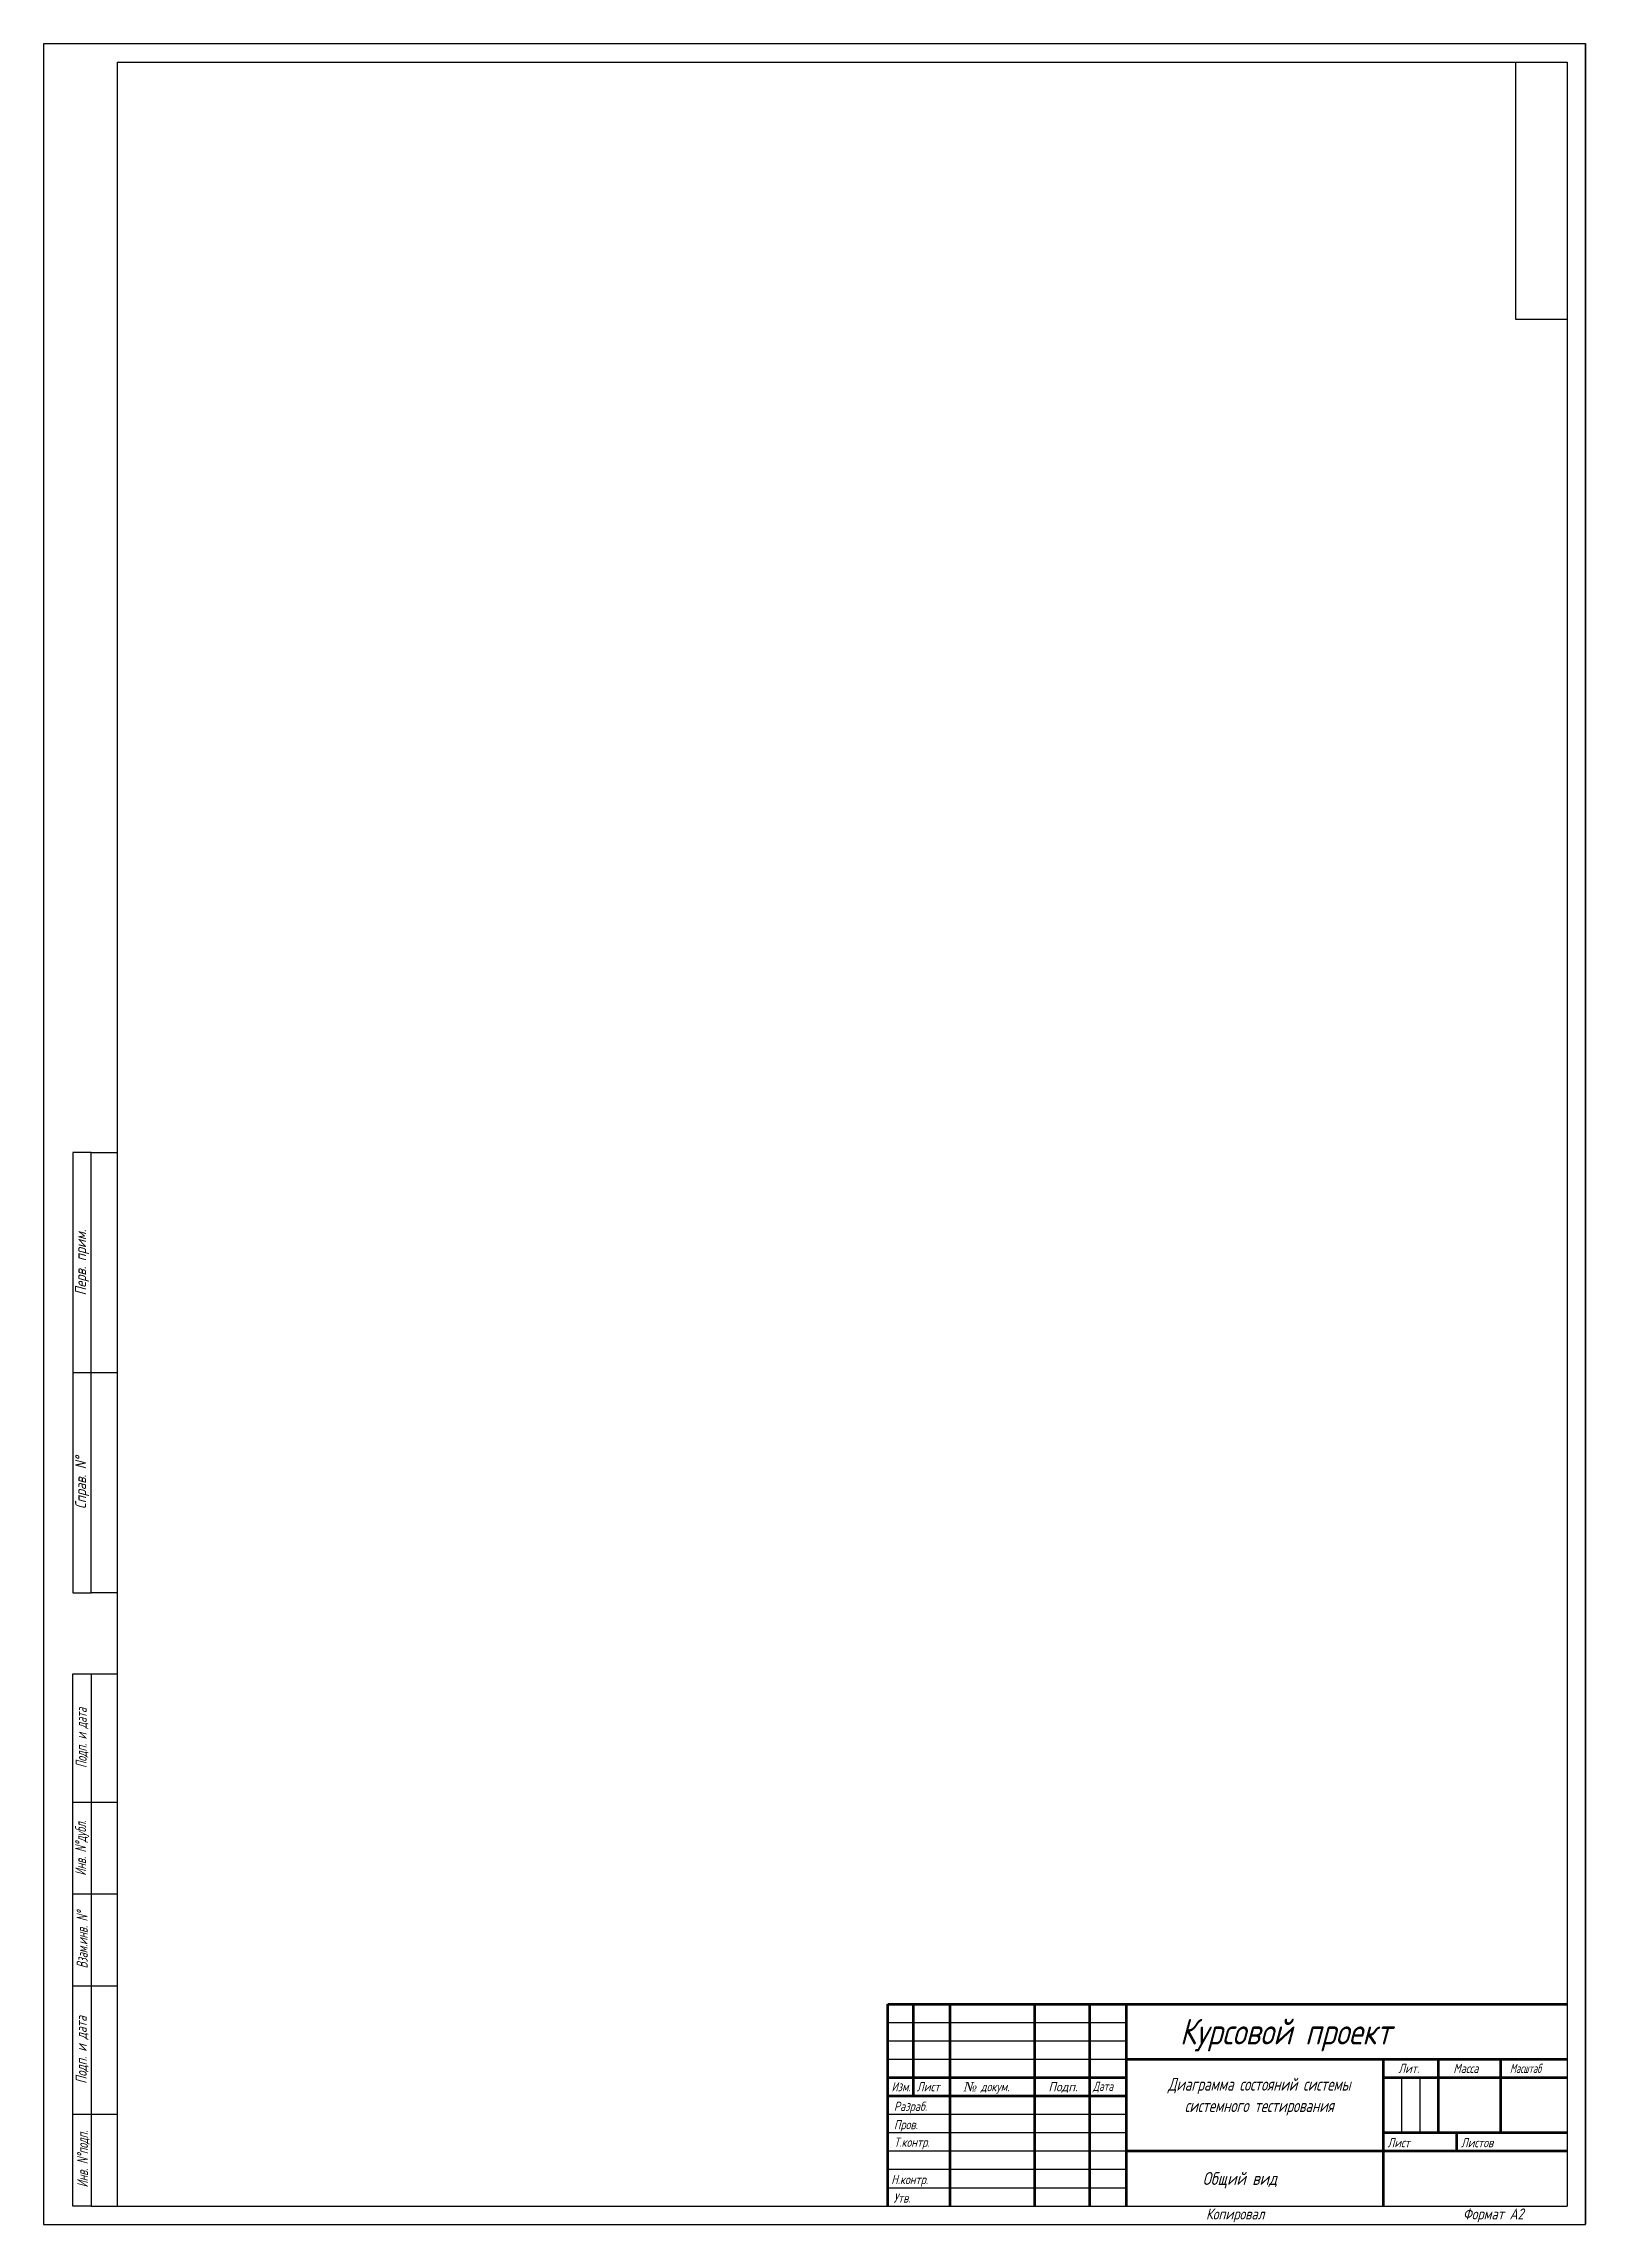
# Model space of a CAD drawing. Header units: millimetres. Extents: x -591 to 803, y 32 to 626.
# Drawn here: x -37 to 383, y 32 to 626 of the extents above; entities that cross this region are included whole.
import ezdxf

# ---------------------------------------------------------------- set-up
doc = ezdxf.new("R2010")
doc.units = ezdxf.units.MM
doc.layers.add('Format', color=7, linetype='Continuous', lineweight=30)
doc.layers.add('Text', color=242, linetype='Continuous', lineweight=15)
doc.styles.add('GOST 2.304', font='CS_Gost2304.shx', dxfattribs={"oblique": 15})
doc.styles.get("Standard").update_dxf_attribs({"font": 'times.ttf', "oblique": 15})

msp = doc.modelspace()

# ---------------------------------------------------------------- texts
at = {"color": 1, "linetype": 'Continuous', "lineweight": 25, "attachment_point": 1, "style": 'GOST 2.304'}
for s, insert, char_height, width in [('Курсовой проект', (272.8, 88.07), 7, 101.4577), ('Лит.', (332.33, 75.82), 2.5, 11.1477), ('Масса', (347.31, 75.82), 2.5, 13.973), ('{\\W0.8;Масштаб}', (362.71, 75.82), 2.5, 19.2666), ('Разраб.', (194.91, 65.49), 2.5, 15.9096), ('{\\Fsimplex|c204;\\Q15;\\W0.8;Лист}', (201.13, 70.82), 2.5, 11.5444), ('{\\fTimes New Roman|b0|i0|c204|p18;№} докум.', (213.68, 70.82), 2.5, 17.9016), ('{\\Fsimplex|c204;\\Q15;\\W0.9;Подп.}', (237, 70.82), 2.5, 12.2192), ('{\\Fsimplex|c204;\\Q15;\\W0.7;Дата}', (249.12, 70.94), 2.5, 10.8567), ('Пров.', (194.91, 60.49), 2.5, 12.2192), ('Т.контр.', (194.95, 55.7), 2.5, 15.7279), ('Лист', (329.39, 55.57), 2.5, 12.9016), ('Листов', (349.39, 55.57), 2.5, 17.4254), ('Н{\\Fcs_gost2304|c186;.}контр{\\Fcs_gost2304|c186;.}', (194.18, 45.54), 2.5, 17.6835), ('Общий вид', (279, 46.32), 3.5, 33.8716), ('Утв.', (194.79, 40.49), 2.5, 10.4335)]:
    msp.add_mtext(s, dxfattribs=dict(at, insert=insert, char_height=char_height, width=width))
at = {"insert": (294.42, 71.99), "char_height": 3.5, "width": 57.8067, "attachment_point": 2, "style": 'GOST 2.304'}
msp.add_mtext('{\\W0.9;Диаграмма состояний системы системного тестирования}', dxfattribs=at)
at = {"color": 1, "linetype": 'Continuous', "lineweight": 25, "insert": (194.26, 70.82), "char_height": 2.5, "width": 7.1299, "attachment_point": 1}
msp.add_mtext('{\\Fsimplex|c204;\\W0.75;Изм\\Fsimplex|c186;.}', dxfattribs=at)
at = {"layer": 'Text', "char_height": 3, "attachment_point": 5, "rotation": 90, "style": 'GOST 2.304'}
for s, insert, width in [('Перв. прим.', (-26.23, 294.07), 60), ('Справ. N°', (-26.23, 234.07), 60), ('{\\W0.8;Подп. и дата}', (-26.23, 164.57), 35), ('{\\W0.8;Инв. N°дубл.}', (-26.23, 134.57), 25), ('{\\W0.8;Взам.инв. N°}', (-26.23, 109.57), 27.3602), ('{\\W0.9;Подп. и дата}', (-26.23, 79.57), 35), ('{\\W0.8;Инв. N°подп.}', (-25.89, 49.83), 26.6565)]:
    msp.add_mtext(s, dxfattribs=dict(at, insert=insert, width=width))
at = {"layer": 'Text', "char_height": 3, "attachment_point": 1, "style": 'GOST 2.304'}
for s, insert, width in [('Копировал', (279.92, 36.41), 70.0934), ('Формат А2', (349.92, 36.41), 50.1158)]:
    msp.add_mtext(s, dxfattribs=dict(at, insert=insert, width=width))

# ---------------------------------------------------------------- linework, layer by layer
at = {"color": 7, "linetype": 'Continuous', "lineweight": 60, "extrusion": (0, 1, 0)}
for points, elevation in [([(-193.27, 0), (-378.27, 0)], 92.07), ([(-193.27, 0), (-258.27, 0)], 72.07), ([(-258.27, 0), (-378.27, 0)], 77.07), ([(-328.27, 0), (-378.27, 0)], 72.07), ([(-193.27, 0), (-258.27, 0)], 67.07), ([(-328.27, 0), (-378.27, 0)], 57.07), ([(-258.27, 0), (-378.27, 0)], 52.07)]:
    msp.add_lwpolyline(points, dxfattribs=dict(at, elevation=elevation))
at = {"color": 7, "linetype": 'Continuous', "lineweight": 60, "extrusion": (1, 0, 0)}
for points, elevation in [([(37.07, 0), (92.07, 0)], 193.27), ([(67.07, 0), (92.07, 0)], 200.27), ([(37.07, 0), (92.07, 0)], 210.27), ([(37.07, 0), (92.07, 0)], 233.27), ([(37.07, 0), (92.07, 0)], 248.27), ([(37.07, 0), (92.07, 0)], 258.27), ([(37.07, 0), (77.07, 0)], 328.27), ([(57.07, 0), (77.07, 0)], 343.27), ([(57.07, 0), (77.07, 0)], 360.27), ([(52.07, 0), (57.07, 0)], 348.27)]:
    msp.add_lwpolyline(points, dxfattribs=dict(at, elevation=elevation))
at = {"color": 1, "linetype": 'Continuous', "lineweight": 25, "extrusion": (0, 1, 0)}
for elevation in [87.07, 82.07, 77.07, 62.07, 57.07, 52.07, 47.07, 42.07]:
    msp.add_lwpolyline([(-193.27, 0), (-258.27, 0)], dxfattribs=dict(at, elevation=elevation))
at = {"color": 1, "linetype": 'Continuous', "lineweight": 25, "extrusion": (1, 0, 0)}
for elevation in [333.27, 338.27]:
    msp.add_lwpolyline([(57.07, 0), (72.07, 0)], dxfattribs=dict(at, elevation=elevation))
at = {"layer": 'Format'}
for p, q in [((383.27, 626.07), (-36.73, 626.07)), ((-36.73, 626.07), (-36.73, 32.07)), ((383.27, 626.1), (383.27, 32.1)), ((383.27, 32.07), (383.27, 626.07)), ((-16.73, 621.07), (-16.73, 621.07)), ((-16.73, 621.07), (-16.73, 37.07)), ((-16.73, 621.07), (378.27, 621.07)), ((364.27, 621.07), (364.27, 551.07)), ((378.27, 621.07), (378.27, 37.07)), ((364.27, 551.07), (378.27, 551.07)), ((-28.73, 324.07), (-28.73, 204.07)), ((-23.73, 324.07), (-28.73, 324.07)), ((-23.73, 204.07), (-23.73, 324.07)), ((-23.73, 324.07), (-16.73, 324.07)), ((-16.73, 264.07), (-28.73, 264.07)), ((-28.73, 204.07), (-23.73, 204.07)), ((-16.73, 204.07), (-23.73, 204.07)), ((-28.73, 37.07), (-28.73, 182.07)), ((-28.73, 182.07), (-23.73, 182.07)), ((-23.73, 182.07), (-23.73, 37.07)), ((-23.73, 182.07), (-16.73, 182.07)), ((-28.73, 147.07), (-16.73, 147.07)), ((-28.73, 122.07), (-16.73, 122.07)), ((-28.73, 97.07), (-16.73, 97.07)), ((-28.73, 62.07), (-16.73, 62.07)), ((-23.73, 37.07), (-28.73, 37.07)), ((-23.73, 37.07), (378.27, 37.07)), ((-36.73, 32.07), (383.27, 32.07))]:
    msp.add_line(p, q, dxfattribs=at)

msp.set_redraw_order([(e.dxf.handle, doc.entitydb.next_handle()) for e in msp.query("TEXT MTEXT ATTDEF DIMENSION ARC_DIMENSION")])  # texts and dimensions are drawn at this point

doc.saveas('drawing.dxf')
